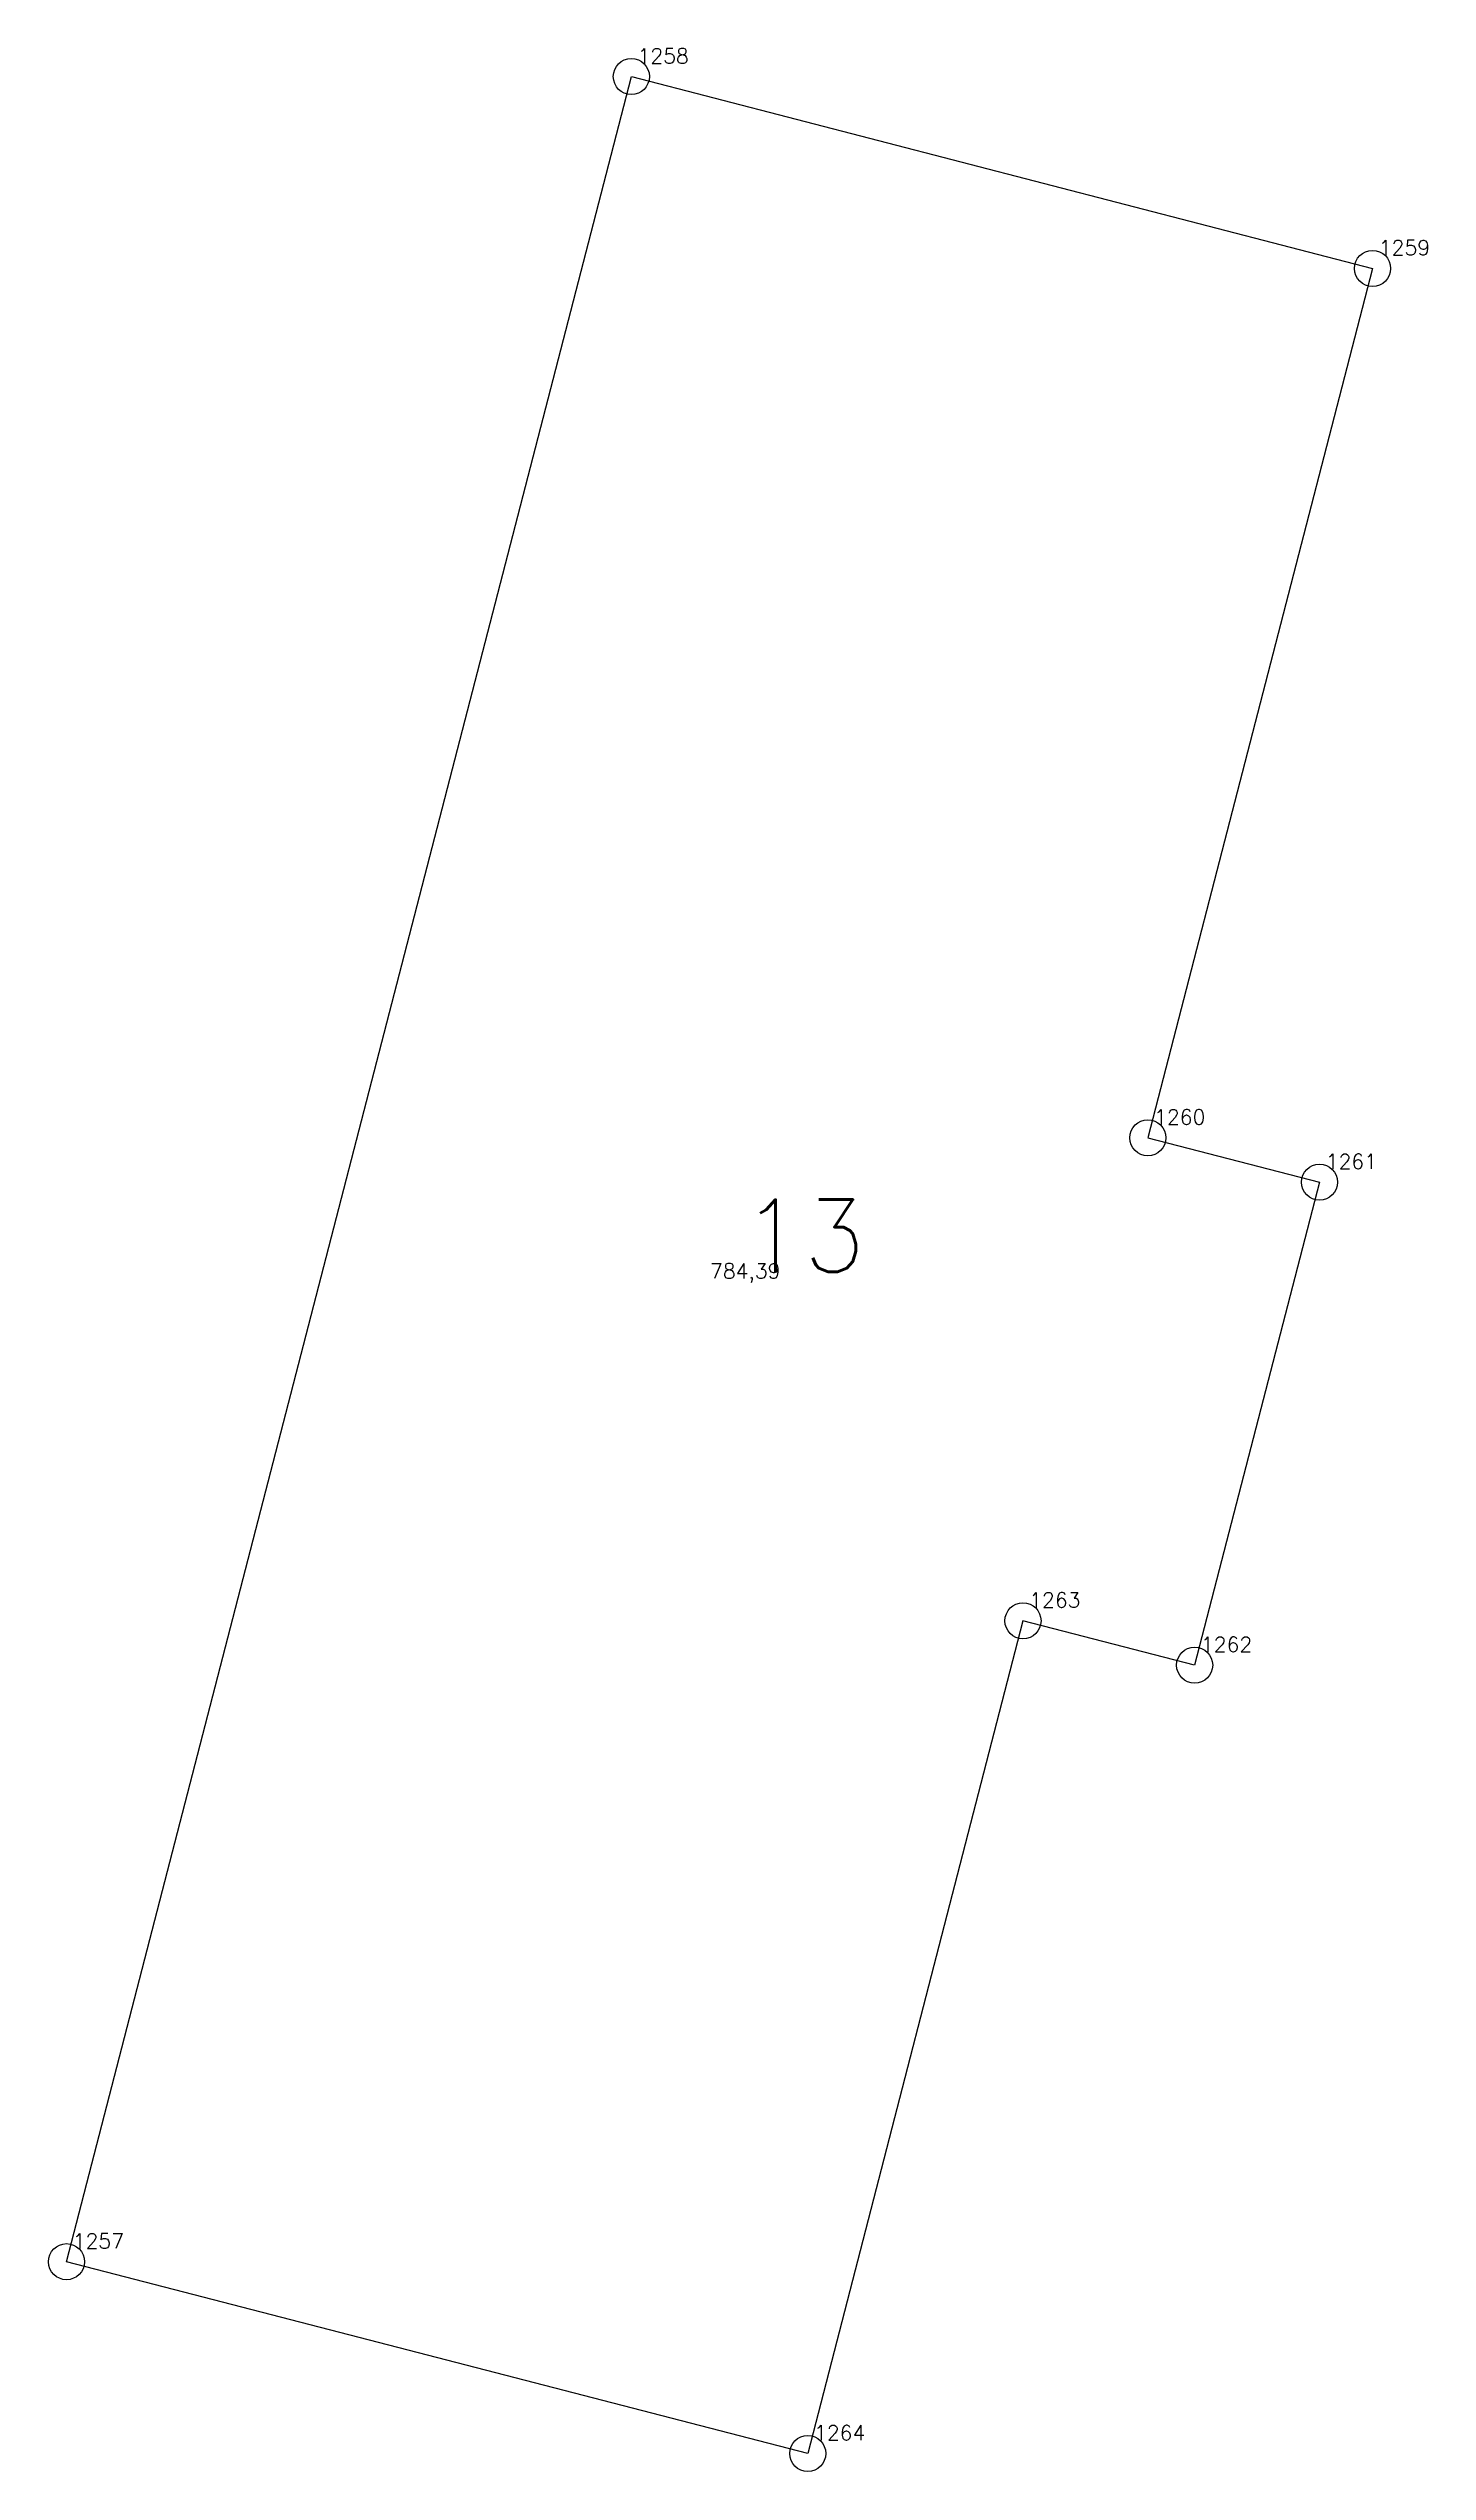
# Model space of a CAD drawing. Extents: x 1390459 to 1399082, y 355064 to 360767.
# Drawn here: x 1394524.6 to 1394553.3, y 359134.3 to 359184.7 of the extents above; entities that cross this region are included whole.
import ezdxf

# ---------------------------------------------------------------- set-up
doc = ezdxf.new("R2010")
doc.units = 0
doc.header["$PDMODE"] = 33
doc.header["$PDSIZE"] = 0.75
doc.layers.add('9 - ценная историческая застройка советский период', color=7, linetype='Continuous')
doc.layers.add('OKN_VALUED_LABELS', color=1, linetype='Continuous')
doc.styles.get("Standard").update_dxf_attribs({"font": 'simplex.shx'})

msp = doc.modelspace()

# ---------------------------------------------------------------- texts
at = {"layer": '9 - ценная историческая застройка советский период', "color": 7}
for s, p in [('1258', (1394536.844, 359184.355)), ('1259', (1394552.252, 359180.37)), ('1260', (1394547.581, 359162.306)), ('1261', (1394551.149, 359161.384)), ('784,39', (1394538.349, 359159.109)), ('1263', (1394544.985, 359152.271)), ('1262', (1394548.554, 359151.348)), ('1257', (1394525.103, 359138.952)), ('1264', (1394540.511, 359134.967))]:
    msp.add_text(s, height=0.3111, dxfattribs=at).set_placement(p)
at = {"layer": 'OKN_VALUED_LABELS'}
msp.add_text('13', height=1.5, dxfattribs=at).set_placement((1394539.006, 359159.249))

# ---------------------------------------------------------------- linework, layer by layer
at = {"layer": '9 - ценная историческая застройка советский период', "color": 7, "lineweight": 20}
msp.add_lwpolyline([(1394524.973, 359138.678), (1394536.715, 359184.081), (1394552.123, 359180.096), (1394547.452, 359162.032), (1394551.02, 359161.109), (1394548.424, 359151.074), (1394544.856, 359151.996), (1394540.381, 359134.693), (1394524.973, 359138.678)], close=True, dxfattribs=at)
at = {"layer": '9 - ценная историческая застройка советский период'}
for p in [(1394536.715, 359184.081), (1394552.123, 359180.096), (1394547.452, 359162.032), (1394551.02, 359161.109), (1394544.856, 359151.996), (1394548.424, 359151.074), (1394524.973, 359138.678), (1394540.381, 359134.693)]:
    msp.add_point(p, dxfattribs=at)

msp.set_redraw_order([(e.dxf.handle, doc.entitydb.next_handle()) for e in msp.query("TEXT MTEXT ATTDEF DIMENSION ARC_DIMENSION")])  # texts and dimensions are drawn at this point

doc.saveas('drawing.dxf')
